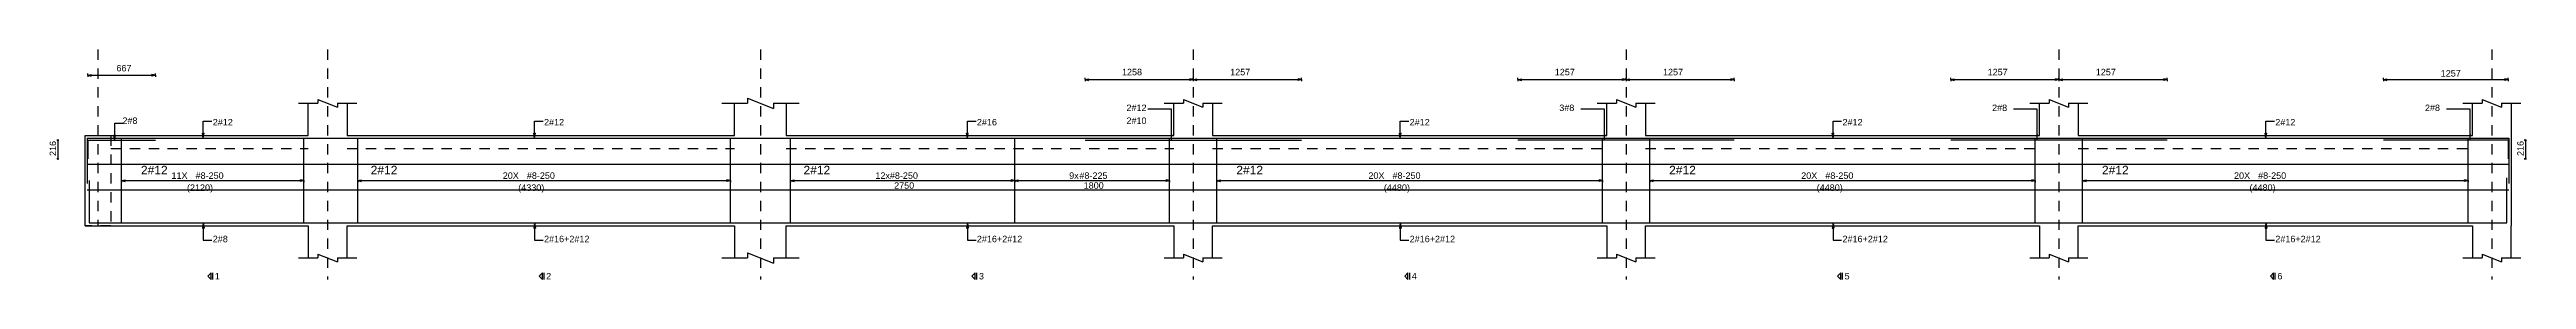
# Model space of a CAD drawing. Extents: x 0 to 98, y 3 to 248.
# Drawn here: x 39.62 to 68.4, y 123.43 to 126.11 of the extents above; entities that cross this region are included whole.
import ezdxf

# ---------------------------------------------------------------- set-up
doc = ezdxf.new("R2010")
doc.units = 0
doc.linetypes.add('ACAD_ISO02W100', pattern=[15, 12, -3])
for name, color, linetype in [('Axisline', 1, 'CONTINUOUS'), ('Beam_bottombarlabeling', 2, 'CONTINUOUS'), ('Beam_topbarsLabeling', 2, 'CONTINUOUS'), ('dim_all', 7, 'CONTINUOUS'), ('Extra_Topsteel_Labeling', 2, 'CONTINUOUS'), ('Extrabars', 7, 'CONTINUOUS'), ('Longsection', 2, 'CONTINUOUS'), ('main_botbars', 4, 'CONTINUOUS'), ('SecondaryBeam', 2, 'CONTINUOUS'), ('SectionLine', 4, 'CONTINUOUS'), ('Sidefacebar', 140, 'CONTINUOUS'), ('Slabline', 253, 'CONTINUOUS'), ('Stirrup_bar', 1, 'CONTINUOUS'), ('Stirrup_Dia_Spacing', 2, 'CONTINUOUS'), ('Stirrup_Length', 7, 'CONTINUOUS'), ('Stirrup_Numbers', 2, 'CONTINUOUS')]:
    doc.layers.add(name, color=color, linetype=linetype)
doc.styles.add('STRUDS_Arial', font='ARIAL.TTF', dxfattribs={"height": 0.04})

msp = doc.modelspace()

# ---------------------------------------------------------------- texts
at = {"layer": 'Beam_bottombarlabeling', "style": 'STRUDS_Arial'}
for s, p in [('2#8', (41.515, 123.863)), ('2#16+2#12', (45.365, 123.863)), ('2#16+2#12', (50.395, 123.863)), ('2#16+2#12', (55.425, 123.863)), ('2#16+2#12', (60.455, 123.863)), ('2#16+2#12', (65.485, 123.863))]:
    msp.add_text(s, height=0.075, dxfattribs=at).set_placement(p)
at = {"layer": 'Beam_topbarsLabeling', "style": 'STRUDS_Arial'}
for s, p in [('2#12', (41.515, 125.222)), ('2#12', (45.365, 125.222)), ('2#16', (50.395, 125.222)), ('2#12', (55.425, 125.222)), ('2#12', (60.455, 125.222)), ('2#12', (65.485, 125.222))]:
    msp.add_text(s, height=0.075, dxfattribs=at).set_placement(p)
at = {"layer": 'dim_all', "style": 'STRUDS_Arial'}
for s, p in [('667', (40.3953, 125.85)), ('1258', (52.0813, 125.805)), ('1258', (52.0813, 125.805)), ('1257', (53.3388, 125.805)), ('1257', (53.3388, 125.805)), ('1257', (57.1113, 125.805)), ('1257', (58.3688, 125.805)), ('1257', (62.1413, 125.805)), ('1257', (63.3988, 125.805)), ('1257', (67.4073, 125.79))]:
    msp.add_text(s, height=0.075, dxfattribs=at).set_placement(p)
for p in [(39.694, 124.866), (39.694, 124.866), (68.371, 124.866)]:
    msp.add_text('216', height=0.075, rotation=90, dxfattribs=at).set_placement(p)
at = {"layer": 'Extra_Topsteel_Labeling', "style": 'STRUDS_Arial'}
for s, p in [('2#8', (40.465, 125.239)), ('2#12', (52.1335, 125.389)), ('2#10', (52.1335, 125.239)), ('3#8', (57.1635, 125.389)), ('2#8', (62.1935, 125.389)), ('2#8', (67.2235, 125.389))]:
    msp.add_text(s, height=0.075, dxfattribs=at).set_placement(p)
at = {"layer": 'SectionLine', "style": 'STRUDS_Arial'}
for s, p in [('1', (41.539, 123.43)), ('2', (45.389, 123.43)), ('3', (50.419, 123.43)), ('4', (55.449, 123.43)), ('5', (60.479, 123.43)), ('6', (65.509, 123.43))]:
    msp.add_text(s, height=0.075, dxfattribs=at).set_placement(p)
at = {"layer": 'Sidefacebar', "style": 'STRUDS_Arial'}
for p in [(40.68, 124.652), (43.35, 124.652), (48.38, 124.652), (53.41, 124.652), (58.44, 124.652), (63.47, 124.652)]:
    msp.add_text('2#12', height=0.1, dxfattribs=at).set_placement(p)
at = {"layer": 'Stirrup_Dia_Spacing', "style": 'STRUDS_Arial'}
for s, p in [('#8-250', (41.315, 124.6)), ('#8-250', (45.165, 124.6)), ('#8-250', (49.384, 124.6)), ('#8-225', (51.5865, 124.6)), ('#8-250', (55.225, 124.6)), ('#8-250', (60.255, 124.6)), ('#8-250', (65.285, 124.6)), ('2750', (49.4335, 124.485)), ('1800', (51.636, 124.485))]:
    msp.add_text(s, height=0.075, dxfattribs=at).set_placement(p)
at = {"layer": 'Stirrup_Length', "style": 'STRUDS_Arial'}
for s, p in [('(2120)', (41.215, 124.46)), ('(4330)', (45.065, 124.46)), ('(4480)', (55.125, 124.46)), ('(4480)', (60.155, 124.46)), ('(4480)', (65.185, 124.46))]:
    msp.add_text(s, height=0.075, dxfattribs=at).set_placement(p)
at = {"layer": 'Stirrup_Numbers', "style": 'STRUDS_Arial'}
for s, p in [('11X', (41.035, 124.6)), ('20X', (44.885, 124.6)), ('12x', (49.2155, 124.6)), ('9x', (51.4675, 124.6)), ('20X', (54.945, 124.6)), ('20X', (59.975, 124.6)), ('20X', (65.005, 124.6))]:
    msp.add_text(s, height=0.075, dxfattribs=at).set_placement(p)

# ---------------------------------------------------------------- linework, layer by layer
at = {"layer": 'Axisline', "linetype": 'ACAD_ISO02W100', "ltscale": 0.01}
for p, q in [((40.18, 126.105), (40.18, 124.055)), ((42.85, 126.105), (42.85, 123.43)), ((47.88, 126.105), (47.88, 123.43)), ((52.91, 126.105), (52.91, 123.43)), ((57.94, 126.105), (57.94, 123.43)), ((62.97, 126.105), (62.97, 123.43)), ((68, 126.105), (68, 123.43))]:
    msp.add_line(p, q, dxfattribs=at)
at = {"layer": 'Beam_bottombarlabeling'}
for p, q in [((41.405, 124.088), (41.395, 124.028)), ((41.405, 124.088), (41.405, 123.888)), ((41.405, 124.088), (41.415, 124.028)), ((45.255, 124.088), (45.245, 124.028)), ((45.255, 124.088), (45.255, 123.888)), ((45.255, 124.088), (45.265, 124.028)), ((50.285, 124.088), (50.275, 124.028)), ((50.285, 124.088), (50.285, 123.888)), ((50.285, 124.088), (50.295, 124.028)), ((55.315, 124.088), (55.305, 124.028)), ((55.315, 124.088), (55.315, 123.888)), ((55.315, 124.088), (55.325, 124.028)), ((60.345, 124.088), (60.335, 124.028)), ((60.345, 124.088), (60.345, 123.888)), ((60.345, 124.088), (60.355, 124.028)), ((65.375, 124.088), (65.365, 124.028)), ((65.375, 124.088), (65.375, 123.888)), ((65.375, 124.088), (65.385, 124.028)), ((41.395, 124.028), (41.415, 124.028)), ((41.405, 123.888), (41.505, 123.888)), ((45.245, 124.028), (45.265, 124.028)), ((45.255, 123.888), (45.355, 123.888)), ((50.275, 124.028), (50.295, 124.028)), ((50.285, 123.888), (50.385, 123.888)), ((55.305, 124.028), (55.325, 124.028)), ((55.315, 123.888), (55.415, 123.888)), ((60.335, 124.028), (60.355, 124.028)), ((60.345, 123.888), (60.445, 123.888)), ((65.365, 124.028), (65.385, 124.028)), ((65.375, 123.888), (65.475, 123.888))]:
    msp.add_line(p, q, dxfattribs=at)
for points in [[(41.405, 124.088), (41.395, 124.028), (41.405, 124.088), (41.415, 124.028)], [(45.255, 124.088), (45.245, 124.028), (45.255, 124.088), (45.265, 124.028)], [(50.285, 124.088), (50.275, 124.028), (50.285, 124.088), (50.295, 124.028)], [(55.315, 124.088), (55.305, 124.028), (55.315, 124.088), (55.325, 124.028)], [(60.345, 124.088), (60.335, 124.028), (60.345, 124.088), (60.355, 124.028)], [(65.375, 124.088), (65.365, 124.028), (65.375, 124.088), (65.385, 124.028)]]:
    msp.add_solid(points, dxfattribs=at)
at = {"layer": 'Beam_topbarsLabeling'}
for p, q in [((41.405, 125.072), (41.405, 125.272)), ((41.405, 125.272), (41.505, 125.272)), ((45.255, 125.072), (45.255, 125.272)), ((45.255, 125.272), (45.355, 125.272)), ((50.285, 125.072), (50.285, 125.272)), ((50.285, 125.272), (50.385, 125.272)), ((55.315, 125.072), (55.315, 125.272)), ((55.315, 125.272), (55.415, 125.272)), ((60.345, 125.072), (60.345, 125.272)), ((60.345, 125.272), (60.445, 125.272)), ((65.375, 125.072), (65.375, 125.272)), ((65.375, 125.272), (65.475, 125.272)), ((41.405, 125.072), (41.395, 125.132)), ((41.395, 125.132), (41.415, 125.132)), ((41.405, 125.072), (41.415, 125.132)), ((41.405, 125.132), (41.41, 125.132)), ((45.255, 125.072), (45.245, 125.132)), ((45.245, 125.132), (45.265, 125.132)), ((45.255, 125.072), (45.265, 125.132)), ((45.255, 125.132), (45.26, 125.132)), ((50.285, 125.072), (50.275, 125.132)), ((50.275, 125.132), (50.295, 125.132)), ((50.285, 125.072), (50.295, 125.132)), ((50.285, 125.132), (50.29, 125.132)), ((55.315, 125.072), (55.305, 125.132)), ((55.305, 125.132), (55.325, 125.132)), ((55.315, 125.072), (55.325, 125.132)), ((55.315, 125.132), (55.32, 125.132)), ((60.345, 125.072), (60.335, 125.132)), ((60.335, 125.132), (60.355, 125.132)), ((60.345, 125.072), (60.355, 125.132)), ((60.345, 125.132), (60.35, 125.132)), ((65.375, 125.072), (65.365, 125.132)), ((65.365, 125.132), (65.385, 125.132)), ((65.375, 125.072), (65.385, 125.132)), ((65.375, 125.132), (65.38, 125.132))]:
    msp.add_line(p, q, dxfattribs=at)
for points in [[(41.405, 125.072), (41.395, 125.132), (41.405, 125.072), (41.415, 125.132)], [(45.255, 125.072), (45.245, 125.132), (45.255, 125.072), (45.265, 125.132)], [(50.285, 125.072), (50.275, 125.132), (50.285, 125.072), (50.295, 125.132)], [(55.315, 125.072), (55.305, 125.132), (55.315, 125.072), (55.325, 125.132)], [(60.345, 125.072), (60.335, 125.132), (60.345, 125.072), (60.355, 125.132)], [(65.375, 125.072), (65.365, 125.132), (65.375, 125.072), (65.385, 125.132)]]:
    msp.add_solid(points, dxfattribs=at)
at = {"layer": 'dim_all'}
for p, q in [((40.063, 125.805), (40.063, 125.825)), ((40.063, 125.805), (40.063, 125.818)), ((40.063, 125.805), (40.063, 125.818)), ((40.063, 125.805), (40.103, 125.815)), ((40.063, 125.805), (40.063, 125.785)), ((40.063, 125.805), (40.103, 125.795)), ((40.063, 125.805), (40.063, 125.793)), ((40.063, 125.805), (40.063, 125.793)), ((40.063, 125.805), (40.8475, 125.805)), ((40.103, 125.795), (40.103, 125.815)), ((40.8475, 125.805), (40.8075, 125.815)), ((40.8075, 125.795), (40.8075, 125.815)), ((40.8475, 125.805), (40.8075, 125.795)), ((40.8475, 125.805), (40.8475, 125.825)), ((40.8475, 125.805), (40.8475, 125.818)), ((40.8475, 125.805), (40.8475, 125.818)), ((40.8475, 125.805), (40.8475, 125.785)), ((40.8475, 125.805), (40.8475, 125.793)), ((40.8475, 125.805), (40.8475, 125.793)), ((51.6525, 125.755), (51.6525, 125.775)), ((51.6525, 125.755), (51.6525, 125.775)), ((51.6525, 125.755), (51.6525, 125.768)), ((51.6525, 125.755), (51.6525, 125.768)), ((51.6525, 125.755), (51.6525, 125.768)), ((51.6525, 125.755), (51.6525, 125.768)), ((51.6525, 125.755), (51.6925, 125.765)), ((51.6525, 125.755), (51.6925, 125.765)), ((51.6525, 125.755), (51.6525, 125.735)), ((51.6525, 125.755), (51.6925, 125.745)), ((51.6525, 125.755), (51.6525, 125.743)), ((51.6525, 125.755), (51.6525, 125.743)), ((51.6525, 125.755), (54.1675, 125.755)), ((51.6525, 125.755), (51.6525, 125.735)), ((51.6525, 125.755), (51.6925, 125.745)), ((51.6525, 125.755), (51.6525, 125.743)), ((51.6525, 125.755), (51.6525, 125.743)), ((51.6525, 125.755), (54.1675, 125.755)), ((51.6925, 125.745), (51.6925, 125.765)), ((51.6925, 125.745), (51.6925, 125.765)), ((52.91, 125.755), (52.87, 125.765)), ((52.87, 125.745), (52.87, 125.765)), ((52.91, 125.755), (52.87, 125.765)), ((52.87, 125.745), (52.87, 125.765)), ((52.91, 125.755), (52.87, 125.765)), ((52.87, 125.745), (52.87, 125.765)), ((52.91, 125.755), (52.87, 125.765)), ((52.87, 125.745), (52.87, 125.765)), ((52.91, 125.755), (52.87, 125.745)), ((52.91, 125.755), (52.87, 125.745)), ((52.91, 125.755), (52.87, 125.745)), ((52.91, 125.755), (52.87, 125.745)), ((52.91, 125.755), (52.91, 125.775)), ((52.91, 125.755), (52.91, 125.775)), ((52.91, 125.755), (52.91, 125.775)), ((52.91, 125.755), (52.91, 125.775)), ((52.91, 125.755), (52.91, 125.775)), ((52.91, 125.755), (52.91, 125.775)), ((52.91, 125.755), (52.91, 125.775)), ((52.91, 125.755), (52.91, 125.775)), ((52.91, 125.755), (52.91, 125.768)), ((52.91, 125.755), (52.91, 125.768)), ((52.91, 125.755), (52.91, 125.768)), ((52.91, 125.755), (52.91, 125.768)), ((52.91, 125.755), (52.91, 125.768)), ((52.91, 125.755), (52.91, 125.768)), ((52.91, 125.755), (52.91, 125.768)), ((52.91, 125.755), (52.91, 125.768)), ((52.91, 125.755), (52.95, 125.765)), ((52.91, 125.755), (52.95, 125.765)), ((52.91, 125.755), (52.95, 125.765)), ((52.91, 125.755), (52.95, 125.765)), ((52.91, 125.755), (52.91, 125.735)), ((52.91, 125.755), (52.95, 125.745)), ((52.91, 125.755), (52.91, 125.735)), ((52.91, 125.755), (52.91, 125.743)), ((52.91, 125.755), (52.91, 125.743)), ((52.91, 125.755), (52.91, 125.743)), ((52.91, 125.755), (52.91, 125.743)), ((52.91, 125.755), (52.91, 125.755)), ((52.91, 125.755), (52.91, 125.735)), ((52.91, 125.755), (52.95, 125.745)), ((52.91, 125.755), (52.91, 125.735)), ((52.91, 125.755), (52.91, 125.735)), ((52.91, 125.755), (52.95, 125.745)), ((52.91, 125.755), (52.91, 125.735)), ((52.91, 125.755), (52.91, 125.743)), ((52.91, 125.755), (52.91, 125.743)), ((52.91, 125.755), (52.91, 125.743)), ((52.91, 125.755), (52.91, 125.743)), ((52.91, 125.755), (52.91, 125.755)), ((52.91, 125.755), (52.91, 125.735)), ((52.91, 125.755), (52.95, 125.745)), ((52.91, 125.755), (52.91, 125.735)), ((52.95, 125.745), (52.95, 125.765)), ((52.95, 125.745), (52.95, 125.765)), ((52.95, 125.745), (52.95, 125.765)), ((52.95, 125.745), (52.95, 125.765)), ((54.1675, 125.755), (54.1275, 125.765)), ((54.1275, 125.745), (54.1275, 125.765)), ((54.1675, 125.755), (54.1275, 125.765)), ((54.1275, 125.745), (54.1275, 125.765)), ((54.1675, 125.755), (54.1275, 125.745)), ((54.1675, 125.755), (54.1275, 125.745)), ((54.1675, 125.755), (54.1675, 125.775)), ((54.1675, 125.755), (54.1675, 125.775)), ((54.1675, 125.755), (54.1675, 125.768)), ((54.1675, 125.755), (54.1675, 125.768)), ((54.1675, 125.755), (54.1675, 125.768)), ((54.1675, 125.755), (54.1675, 125.768)), ((54.1675, 125.755), (54.1675, 125.735)), ((54.1675, 125.755), (54.1675, 125.743)), ((54.1675, 125.755), (54.1675, 125.743)), ((54.1675, 125.755), (54.1675, 125.735)), ((54.1675, 125.755), (54.1675, 125.743)), ((54.1675, 125.755), (54.1675, 125.743)), ((56.6825, 125.755), (56.6825, 125.775)), ((56.6825, 125.755), (56.6825, 125.768)), ((56.6825, 125.755), (56.6825, 125.768)), ((56.6825, 125.755), (56.7225, 125.765)), ((56.6825, 125.755), (56.6825, 125.735)), ((56.6825, 125.755), (56.7225, 125.745)), ((56.6825, 125.755), (56.6825, 125.743)), ((56.6825, 125.755), (56.6825, 125.743)), ((56.6825, 125.755), (59.1975, 125.755)), ((56.7225, 125.745), (56.7225, 125.765)), ((57.94, 125.755), (57.9, 125.765)), ((57.9, 125.745), (57.9, 125.765)), ((57.94, 125.755), (57.9, 125.765)), ((57.9, 125.745), (57.9, 125.765)), ((57.94, 125.755), (57.9, 125.745)), ((57.94, 125.755), (57.9, 125.745)), ((57.94, 125.755), (57.94, 125.775)), ((57.94, 125.755), (57.94, 125.775)), ((57.94, 125.755), (57.94, 125.775)), ((57.94, 125.755), (57.94, 125.775)), ((57.94, 125.755), (57.94, 125.768)), ((57.94, 125.755), (57.94, 125.768)), ((57.94, 125.755), (57.94, 125.768)), ((57.94, 125.755), (57.94, 125.768)), ((57.94, 125.755), (57.98, 125.765)), ((57.94, 125.755), (57.98, 125.765)), ((57.94, 125.755), (57.94, 125.735)), ((57.94, 125.755), (57.98, 125.745)), ((57.94, 125.755), (57.94, 125.735)), ((57.94, 125.755), (57.94, 125.743)), ((57.94, 125.755), (57.94, 125.743)), ((57.94, 125.755), (57.94, 125.743)), ((57.94, 125.755), (57.94, 125.743)), ((57.94, 125.755), (57.94, 125.755)), ((57.94, 125.755), (57.94, 125.735)), ((57.94, 125.755), (57.98, 125.745)), ((57.94, 125.755), (57.94, 125.735)), ((57.98, 125.745), (57.98, 125.765)), ((57.98, 125.745), (57.98, 125.765)), ((59.1975, 125.755), (59.1575, 125.765)), ((59.1575, 125.745), (59.1575, 125.765)), ((59.1975, 125.755), (59.1575, 125.745)), ((59.1975, 125.755), (59.1975, 125.775)), ((59.1975, 125.755), (59.1975, 125.768)), ((59.1975, 125.755), (59.1975, 125.768)), ((59.1975, 125.755), (59.1975, 125.735)), ((59.1975, 125.755), (59.1975, 125.743)), ((59.1975, 125.755), (59.1975, 125.743)), ((61.7125, 125.755), (61.7125, 125.775)), ((61.7125, 125.755), (61.7125, 125.768)), ((61.7125, 125.755), (61.7125, 125.768)), ((61.7125, 125.755), (61.7525, 125.765)), ((61.7125, 125.755), (61.7125, 125.735)), ((61.7125, 125.755), (61.7525, 125.745)), ((61.7125, 125.755), (61.7125, 125.743)), ((61.7125, 125.755), (61.7125, 125.743)), ((61.7125, 125.755), (64.2275, 125.755)), ((61.7525, 125.745), (61.7525, 125.765)), ((62.97, 125.755), (62.93, 125.765)), ((62.93, 125.745), (62.93, 125.765)), ((62.97, 125.755), (62.93, 125.765)), ((62.93, 125.745), (62.93, 125.765)), ((62.97, 125.755), (62.93, 125.745)), ((62.97, 125.755), (62.93, 125.745)), ((62.97, 125.755), (62.97, 125.775)), ((62.97, 125.755), (62.97, 125.775)), ((62.97, 125.755), (62.97, 125.775)), ((62.97, 125.755), (62.97, 125.775)), ((62.97, 125.755), (62.97, 125.768)), ((62.97, 125.755), (62.97, 125.768)), ((62.97, 125.755), (62.97, 125.768)), ((62.97, 125.755), (62.97, 125.768)), ((62.97, 125.755), (63.01, 125.765)), ((62.97, 125.755), (63.01, 125.765)), ((62.97, 125.755), (62.97, 125.735)), ((62.97, 125.755), (63.01, 125.745)), ((62.97, 125.755), (62.97, 125.735)), ((62.97, 125.755), (62.97, 125.743)), ((62.97, 125.755), (62.97, 125.743)), ((62.97, 125.755), (62.97, 125.743)), ((62.97, 125.755), (62.97, 125.743)), ((62.97, 125.755), (62.97, 125.755)), ((62.97, 125.755), (62.97, 125.735)), ((62.97, 125.755), (63.01, 125.745)), ((62.97, 125.755), (62.97, 125.735)), ((63.01, 125.745), (63.01, 125.765)), ((63.01, 125.745), (63.01, 125.765)), ((64.2275, 125.755), (64.1875, 125.765)), ((64.1875, 125.745), (64.1875, 125.765)), ((64.2275, 125.755), (64.1875, 125.745)), ((64.2275, 125.755), (64.2275, 125.775)), ((64.2275, 125.755), (64.2275, 125.768)), ((64.2275, 125.755), (64.2275, 125.768)), ((64.2275, 125.755), (64.2275, 125.735)), ((64.2275, 125.755), (64.2275, 125.743)), ((64.2275, 125.755), (64.2275, 125.743)), ((66.7425, 125.755), (66.7425, 125.775)), ((66.7425, 125.755), (66.7425, 125.768)), ((66.7425, 125.755), (66.7425, 125.768)), ((66.7425, 125.755), (66.7825, 125.765)), ((66.7425, 125.755), (66.7425, 125.735)), ((66.7425, 125.755), (66.7825, 125.745)), ((66.7425, 125.755), (66.7425, 125.743)), ((66.7425, 125.755), (66.7425, 125.743)), ((66.7425, 125.755), (68.192, 125.755)), ((66.7825, 125.745), (66.7825, 125.765)), ((68.192, 125.755), (68.152, 125.765)), ((68.152, 125.745), (68.152, 125.765)), ((68.192, 125.755), (68.152, 125.745)), ((68.192, 125.755), (68.192, 125.775)), ((68.192, 125.755), (68.192, 125.768)), ((68.192, 125.755), (68.192, 125.768)), ((68.192, 125.755), (68.192, 125.735)), ((68.192, 125.755), (68.192, 125.743)), ((68.192, 125.755), (68.192, 125.743)), ((39.714, 125.05), (39.7015, 125.05)), ((39.714, 125.05), (39.7015, 125.05)), ((39.714, 125.05), (39.7052, 125.041)), ((39.714, 125.05), (39.7052, 125.041)), ((39.714, 125.05), (39.7229, 125.058)), ((39.714, 125.05), (39.7229, 125.058)), ((39.714, 125.05), (39.7265, 125.05)), ((39.714, 125.05), (39.714, 124.833)), ((39.714, 125.05), (39.7265, 125.05)), ((39.714, 125.05), (39.714, 124.833)), ((68.391, 125.05), (68.3785, 125.05)), ((68.391, 125.05), (68.3822, 125.041)), ((68.391, 125.05), (68.3999, 125.058)), ((68.391, 125.05), (68.4035, 125.05)), ((68.391, 125.05), (68.391, 124.833)), ((39.714, 124.833), (39.7015, 124.833)), ((39.714, 124.833), (39.7015, 124.833)), ((39.714, 124.833), (39.7052, 124.824)), ((39.714, 124.833), (39.7052, 124.824)), ((39.714, 124.833), (39.7229, 124.842)), ((39.714, 124.833), (39.7229, 124.842)), ((39.714, 124.833), (39.7265, 124.833)), ((39.714, 124.833), (39.7265, 124.833)), ((68.391, 124.833), (68.3785, 124.833)), ((68.391, 124.833), (68.3822, 124.824)), ((68.391, 124.833), (68.3999, 124.842)), ((68.391, 124.833), (68.4035, 124.833))]:
    msp.add_line(p, q, dxfattribs=at)
for points in [[(40.063, 125.805), (40.103, 125.815), (40.063, 125.805), (40.103, 125.795)], [(40.8475, 125.805), (40.8075, 125.815), (40.8475, 125.805), (40.8075, 125.795)], [(51.6525, 125.755), (51.6925, 125.765), (51.6525, 125.755), (51.6925, 125.745)], [(51.6525, 125.755), (51.6925, 125.765), (51.6525, 125.755), (51.6925, 125.745)], [(52.91, 125.755), (52.87, 125.765), (52.91, 125.755), (52.87, 125.745)], [(52.91, 125.755), (52.87, 125.765), (52.91, 125.755), (52.87, 125.745)], [(52.91, 125.755), (52.87, 125.765), (52.91, 125.755), (52.87, 125.745)], [(52.91, 125.755), (52.87, 125.765), (52.91, 125.755), (52.87, 125.745)], [(52.91, 125.755), (52.95, 125.765), (52.91, 125.755), (52.95, 125.745)], [(52.91, 125.755), (52.95, 125.765), (52.91, 125.755), (52.95, 125.745)], [(52.91, 125.755), (52.95, 125.765), (52.91, 125.755), (52.95, 125.745)], [(52.91, 125.755), (52.95, 125.765), (52.91, 125.755), (52.95, 125.745)], [(54.1675, 125.755), (54.1275, 125.765), (54.1675, 125.755), (54.1275, 125.745)], [(54.1675, 125.755), (54.1275, 125.765), (54.1675, 125.755), (54.1275, 125.745)], [(56.6825, 125.755), (56.7225, 125.765), (56.6825, 125.755), (56.7225, 125.745)], [(57.94, 125.755), (57.9, 125.765), (57.94, 125.755), (57.9, 125.745)], [(57.94, 125.755), (57.9, 125.765), (57.94, 125.755), (57.9, 125.745)], [(57.94, 125.755), (57.98, 125.765), (57.94, 125.755), (57.98, 125.745)], [(57.94, 125.755), (57.98, 125.765), (57.94, 125.755), (57.98, 125.745)], [(59.1975, 125.755), (59.1575, 125.765), (59.1975, 125.755), (59.1575, 125.745)], [(61.7125, 125.755), (61.7525, 125.765), (61.7125, 125.755), (61.7525, 125.745)], [(62.97, 125.755), (62.93, 125.765), (62.97, 125.755), (62.93, 125.745)], [(62.97, 125.755), (62.93, 125.765), (62.97, 125.755), (62.93, 125.745)], [(62.97, 125.755), (63.01, 125.765), (62.97, 125.755), (63.01, 125.745)], [(62.97, 125.755), (63.01, 125.765), (62.97, 125.755), (63.01, 125.745)], [(64.2275, 125.755), (64.1875, 125.765), (64.2275, 125.755), (64.1875, 125.745)], [(66.7425, 125.755), (66.7825, 125.765), (66.7425, 125.755), (66.7825, 125.745)], [(68.192, 125.755), (68.152, 125.765), (68.192, 125.755), (68.152, 125.745)]]:
    msp.add_solid(points, dxfattribs=at)
at = {"layer": 'Extra_Topsteel_Labeling'}
for p, q in [((40.375, 125.049), (40.375, 125.249)), ((40.375, 125.249), (40.475, 125.249)), ((52.6585, 125.409), (52.3835, 125.409)), ((52.6585, 125.059), (52.6585, 125.409)), ((57.6885, 125.409), (57.4135, 125.409)), ((57.6885, 125.059), (57.6885, 125.409)), ((62.7185, 125.409), (62.4435, 125.409)), ((62.7185, 125.059), (62.7185, 125.409)), ((67.7485, 125.409), (67.4735, 125.409)), ((67.7485, 125.059), (67.7485, 125.409)), ((40.375, 125.049), (40.365, 125.109)), ((40.365, 125.109), (40.385, 125.109)), ((40.375, 125.049), (40.385, 125.109)), ((40.375, 125.109), (40.38, 125.109))]:
    msp.add_line(p, q, dxfattribs=at)
for points in [[(40.375, 125.049), (40.365, 125.109), (40.375, 125.049), (40.385, 125.109)], [(52.6585, 125.059), (52.6485, 125.119), (52.6585, 125.059), (52.6685, 125.119)], [(57.6885, 125.059), (57.6785, 125.119), (57.6885, 125.059), (57.6985, 125.119)], [(62.7185, 125.059), (62.7085, 125.119), (62.7185, 125.059), (62.7285, 125.119)], [(67.7485, 125.059), (67.7385, 125.119), (67.7485, 125.059), (67.7585, 125.119)]]:
    msp.add_solid(points, dxfattribs=at)
at = {"layer": 'Extrabars'}
for p, q in [((40.063, 125.05), (40.063, 124.833)), ((40.063, 125.05), (40.8475, 125.05)), ((54.1675, 125.048), (51.6525, 125.048)), ((54.1675, 125.048), (51.6525, 125.048)), ((59.1975, 125.05), (56.6825, 125.05)), ((64.2275, 125.05), (61.7125, 125.05)), ((68.192, 125.05), (66.7425, 125.05)), ((68.192, 125.05), (68.192, 124.833))]:
    msp.add_line(p, q, dxfattribs=at)
at = {"layer": 'Longsection'}
for p, q in [((42.7375, 125.525), (42.7375, 125.48)), ((42.7375, 125.525), (42.9625, 125.435)), ((47.73, 125.54), (47.73, 125.48)), ((47.73, 125.54), (48.03, 125.42)), ((52.7975, 125.525), (52.7975, 125.48)), ((52.7975, 125.525), (53.0225, 125.435)), ((57.8275, 125.525), (57.8275, 125.48)), ((57.8275, 125.525), (58.0525, 125.435)), ((62.8575, 125.525), (62.8575, 125.48)), ((62.8575, 125.525), (63.0825, 125.435)), ((67.8875, 125.525), (67.8875, 125.48)), ((67.8875, 125.525), (68.1125, 125.435)), ((42.5125, 125.48), (42.625, 125.48)), ((42.5125, 125.48), (42.7375, 125.48)), ((42.625, 125.105), (42.625, 125.48)), ((42.9625, 125.48), (42.9625, 125.435)), ((42.9625, 125.48), (43.1875, 125.48)), ((43.075, 125.48), (43.075, 125.105)), ((47.43, 125.48), (47.58, 125.48)), ((47.43, 125.48), (47.73, 125.48)), ((47.58, 125.105), (47.58, 125.48)), ((48.03, 125.48), (48.03, 125.42)), ((48.03, 125.48), (48.33, 125.48)), ((48.18, 125.48), (48.18, 125.105)), ((52.5725, 125.48), (52.685, 125.48)), ((52.5725, 125.48), (52.7975, 125.48)), ((52.685, 125.105), (52.685, 125.48)), ((53.0225, 125.48), (53.0225, 125.435)), ((53.0225, 125.48), (53.2475, 125.48)), ((53.135, 125.48), (53.135, 125.105)), ((57.6025, 125.48), (57.715, 125.48)), ((57.6025, 125.48), (57.8275, 125.48)), ((57.715, 125.105), (57.715, 125.48)), ((58.0525, 125.48), (58.0525, 125.435)), ((58.0525, 125.48), (58.2775, 125.48)), ((58.165, 125.48), (58.165, 125.105)), ((62.6325, 125.48), (62.745, 125.48)), ((62.6325, 125.48), (62.8575, 125.48)), ((62.745, 125.105), (62.745, 125.48)), ((63.0825, 125.48), (63.0825, 125.435)), ((63.0825, 125.48), (63.3075, 125.48)), ((63.195, 125.48), (63.195, 125.105)), ((67.6625, 125.48), (67.775, 125.48)), ((67.6625, 125.48), (67.8875, 125.48)), ((67.775, 125.105), (67.775, 125.48)), ((68.1125, 125.48), (68.1125, 125.435)), ((68.1125, 125.48), (68.3375, 125.48)), ((68.225, 125.48), (68.225, 125.105)), ((40.03, 124.055), (40.03, 125.105)), ((40.03, 125.105), (40.33, 125.105)), ((40.03, 125.105), (40.03, 125.105)), ((40.18, 125.105), (40.18, 125.105)), ((40.18, 125.105), (40.18, 125.105)), ((40.18, 125.105), (42.625, 125.105)), ((43.075, 125.105), (47.58, 125.105)), ((48.18, 125.105), (52.685, 125.105)), ((53.135, 125.105), (57.715, 125.105)), ((58.165, 125.105), (62.745, 125.105)), ((63.195, 125.105), (67.775, 125.105)), ((68.225, 125.105), (68.225, 124.055)), ((40.03, 124.055), (42.625, 124.055)), ((42.625, 124.055), (42.625, 123.68)), ((43.075, 123.68), (43.075, 124.055)), ((43.075, 124.055), (47.58, 124.055)), ((47.58, 124.055), (47.58, 123.68)), ((48.18, 123.68), (48.18, 124.055)), ((48.18, 124.055), (52.685, 124.055)), ((52.685, 124.055), (52.685, 123.68)), ((53.135, 123.68), (53.135, 124.055)), ((53.135, 124.055), (57.715, 124.055)), ((57.715, 124.055), (57.715, 123.68)), ((58.165, 123.68), (58.165, 124.055)), ((58.165, 124.055), (62.745, 124.055)), ((62.745, 124.055), (62.745, 123.68)), ((63.195, 123.68), (63.195, 124.055)), ((63.195, 124.055), (67.775, 124.055)), ((67.775, 124.055), (67.775, 123.68)), ((68.225, 123.68), (68.225, 124.055)), ((42.5125, 123.68), (42.625, 123.68)), ((42.5125, 123.68), (42.7375, 123.68)), ((42.7375, 123.725), (42.7375, 123.68)), ((42.7375, 123.725), (42.9625, 123.635)), ((42.9625, 123.68), (42.9625, 123.635)), ((42.9625, 123.68), (43.1875, 123.68)), ((47.43, 123.68), (47.58, 123.68)), ((47.43, 123.68), (47.73, 123.68)), ((47.73, 123.74), (47.73, 123.68)), ((47.73, 123.74), (48.03, 123.62)), ((48.03, 123.68), (48.03, 123.62)), ((48.03, 123.68), (48.33, 123.68)), ((52.5725, 123.68), (52.685, 123.68)), ((52.5725, 123.68), (52.7975, 123.68)), ((52.7975, 123.725), (52.7975, 123.68)), ((52.7975, 123.725), (53.0225, 123.635)), ((53.0225, 123.68), (53.0225, 123.635)), ((53.0225, 123.68), (53.2475, 123.68)), ((57.6025, 123.68), (57.715, 123.68)), ((57.6025, 123.68), (57.8275, 123.68)), ((57.8275, 123.725), (57.8275, 123.68)), ((57.8275, 123.725), (58.0525, 123.635)), ((58.0525, 123.68), (58.0525, 123.635)), ((58.0525, 123.68), (58.2775, 123.68)), ((62.6325, 123.68), (62.745, 123.68)), ((62.6325, 123.68), (62.8575, 123.68)), ((62.8575, 123.725), (62.8575, 123.68)), ((62.8575, 123.725), (63.0825, 123.635)), ((63.0825, 123.68), (63.0825, 123.635)), ((63.0825, 123.68), (63.3075, 123.68)), ((67.6625, 123.68), (67.775, 123.68)), ((67.6625, 123.68), (67.8875, 123.68)), ((67.8875, 123.725), (67.8875, 123.68)), ((67.8875, 123.725), (68.1125, 123.635)), ((68.1125, 123.68), (68.1125, 123.635)), ((68.1125, 123.68), (68.3375, 123.68))]:
    msp.add_line(p, q, dxfattribs=at)
at = {"layer": 'main_botbars'}
for p, q in [((40.055, 125.072), (40.055, 124.547)), ((40.055, 125.072), (43.05, 125.072)), ((42.65, 125.072), (48.155, 125.072)), ((47.605, 125.072), (53.11, 125.072)), ((52.71, 125.072), (58.14, 125.072)), ((57.74, 125.072), (63.17, 125.072)), ((62.77, 125.072), (68.2, 125.072)), ((68.2, 125.072), (68.2, 124.547)), ((40.08, 124.58), (40.08, 124.088)), ((68.175, 124.088), (68.175, 124.613)), ((40.08, 124.088), (43.025, 124.088)), ((42.675, 124.088), (42.675, 124.088)), ((42.675, 124.088), (48.13, 124.088)), ((43.025, 124.088), (43.025, 124.088)), ((47.63, 124.088), (47.63, 124.088)), ((47.63, 124.088), (53.085, 124.088)), ((52.735, 124.088), (52.735, 124.088)), ((52.735, 124.088), (58.115, 124.088)), ((57.765, 124.088), (57.765, 124.088)), ((57.765, 124.088), (63.145, 124.088)), ((62.795, 124.088), (68.175, 124.088))]:
    msp.add_line(p, q, dxfattribs=at)
at = {"layer": 'SecondaryBeam', "linetype": 'ACAD_ISO02W100', "ltscale": 0.01}
for p, q in [((40.03, 125.105), (40.33, 125.105)), ((40.03, 124.055), (40.03, 125.105)), ((40.33, 125.105), (40.33, 124.055)), ((40.33, 124.055), (40.03, 124.055))]:
    msp.add_line(p, q, dxfattribs=at)
at = {"layer": 'SectionLine'}
for p, q in [((41.495, 123.505), (41.4575, 123.468)), ((41.495, 123.43), (41.495, 123.505)), ((41.515, 123.43), (41.515, 123.505)), ((45.345, 123.505), (45.3075, 123.468)), ((45.345, 123.43), (45.345, 123.505)), ((45.365, 123.43), (45.365, 123.505)), ((50.375, 123.505), (50.3375, 123.468)), ((50.375, 123.43), (50.375, 123.505)), ((50.395, 123.43), (50.395, 123.505)), ((55.405, 123.505), (55.3675, 123.468)), ((55.405, 123.43), (55.405, 123.505)), ((55.425, 123.43), (55.425, 123.505)), ((60.435, 123.505), (60.3975, 123.468)), ((60.435, 123.43), (60.435, 123.505)), ((60.455, 123.43), (60.455, 123.505)), ((65.465, 123.505), (65.4275, 123.468)), ((65.465, 123.43), (65.465, 123.505)), ((65.485, 123.43), (65.485, 123.505)), ((41.495, 123.43), (41.4575, 123.468)), ((45.345, 123.43), (45.3075, 123.468)), ((50.375, 123.43), (50.3375, 123.468)), ((55.405, 123.43), (55.3675, 123.468)), ((60.435, 123.43), (60.3975, 123.468)), ((65.465, 123.43), (65.4275, 123.468))]:
    msp.add_line(p, q, dxfattribs=at)
at = {"layer": 'Sidefacebar'}
for p, q in [((40.055, 124.772), (43.05, 124.772)), ((42.65, 124.772), (48.155, 124.772)), ((47.605, 124.772), (53.11, 124.772)), ((52.71, 124.772), (58.14, 124.772)), ((57.74, 124.772), (63.17, 124.772)), ((62.77, 124.772), (68.2, 124.772)), ((40.055, 124.472), (43.05, 124.472)), ((42.65, 124.472), (48.155, 124.472)), ((47.605, 124.472), (53.11, 124.472)), ((52.71, 124.472), (58.14, 124.472)), ((57.74, 124.472), (63.17, 124.472)), ((62.77, 124.472), (68.2, 124.472))]:
    msp.add_line(p, q, dxfattribs=at)
at = {"layer": 'Slabline', "linetype": 'ACAD_ISO02W100', "ltscale": 0.01}
for p, q in [((40.33, 124.955), (42.625, 124.955)), ((43.075, 124.955), (47.58, 124.955)), ((48.18, 124.955), (52.685, 124.955)), ((53.135, 124.955), (57.715, 124.955)), ((58.165, 124.955), (62.745, 124.955)), ((63.195, 124.955), (67.775, 124.955))]:
    msp.add_line(p, q, dxfattribs=at)
at = {"layer": 'Stirrup_bar'}
for p, q in [((40.455, 124.088), (40.455, 125.072)), ((42.575, 124.088), (42.575, 125.072)), ((43.2, 124.088), (43.2, 125.072)), ((47.53, 124.088), (47.53, 125.072)), ((48.23, 124.088), (48.23, 125.072)), ((50.835, 124.088), (50.835, 125.072)), ((52.635, 124.088), (52.635, 125.072)), ((53.185, 124.088), (53.185, 125.072)), ((57.665, 124.088), (57.665, 125.072)), ((58.215, 124.088), (58.215, 125.072)), ((62.695, 124.088), (62.695, 125.072)), ((63.245, 124.088), (63.245, 125.072)), ((67.725, 124.088), (67.725, 125.072))]:
    msp.add_line(p, q, dxfattribs=at)
at = {"layer": 'Stirrup_Length'}
for p, q in [((40.455, 124.58), (40.455, 124.6)), ((40.455, 124.58), (40.495, 124.59)), ((40.455, 124.58), (42.575, 124.58)), ((40.455, 124.58), (40.455, 124.56)), ((40.455, 124.58), (40.495, 124.57)), ((40.495, 124.57), (40.495, 124.59)), ((42.575, 124.58), (42.535, 124.59)), ((42.535, 124.57), (42.535, 124.59)), ((42.575, 124.58), (42.535, 124.57)), ((42.575, 124.58), (42.575, 124.6)), ((42.575, 124.58), (42.575, 124.56)), ((43.2, 124.58), (43.2, 124.6)), ((43.2, 124.58), (43.24, 124.59)), ((43.2, 124.58), (47.53, 124.58)), ((43.2, 124.58), (43.2, 124.56)), ((43.2, 124.58), (43.24, 124.57)), ((43.24, 124.57), (43.24, 124.59)), ((47.53, 124.58), (47.49, 124.59)), ((47.49, 124.57), (47.49, 124.59)), ((47.53, 124.58), (47.49, 124.57)), ((47.53, 124.58), (47.53, 124.6)), ((47.53, 124.58), (47.53, 124.56)), ((48.23, 124.58), (48.23, 124.6)), ((48.23, 124.58), (48.27, 124.59)), ((48.23, 124.58), (52.635, 124.58)), ((48.23, 124.58), (48.23, 124.56)), ((48.23, 124.58), (48.27, 124.57)), ((48.27, 124.57), (48.27, 124.59)), ((50.835, 124.58), (50.795, 124.59)), ((50.795, 124.57), (50.795, 124.59)), ((50.835, 124.58), (50.795, 124.57)), ((50.835, 124.58), (50.835, 124.6)), ((50.835, 124.58), (50.835, 124.6)), ((50.835, 124.58), (50.875, 124.59)), ((50.835, 124.58), (50.835, 124.56)), ((50.835, 124.58), (50.875, 124.57)), ((50.835, 124.58), (50.835, 124.56)), ((50.875, 124.57), (50.875, 124.59)), ((52.635, 124.58), (52.595, 124.59)), ((52.595, 124.57), (52.595, 124.59)), ((52.635, 124.58), (52.595, 124.57)), ((52.635, 124.58), (52.635, 124.6)), ((52.635, 124.58), (52.635, 124.56)), ((53.185, 124.58), (53.185, 124.6)), ((53.185, 124.58), (53.225, 124.59)), ((53.185, 124.58), (57.665, 124.58)), ((53.185, 124.58), (53.185, 124.56)), ((53.185, 124.58), (53.225, 124.57)), ((53.225, 124.57), (53.225, 124.59)), ((57.665, 124.58), (57.625, 124.59)), ((57.625, 124.57), (57.625, 124.59)), ((57.665, 124.58), (57.625, 124.57)), ((57.665, 124.58), (57.665, 124.6)), ((57.665, 124.58), (57.665, 124.56)), ((58.215, 124.58), (58.215, 124.6)), ((58.215, 124.58), (58.255, 124.59)), ((58.215, 124.58), (62.695, 124.58)), ((58.215, 124.58), (58.215, 124.56)), ((58.215, 124.58), (58.255, 124.57)), ((58.255, 124.57), (58.255, 124.59)), ((62.695, 124.58), (62.655, 124.59)), ((62.655, 124.57), (62.655, 124.59)), ((62.695, 124.58), (62.655, 124.57)), ((62.695, 124.58), (62.695, 124.6)), ((62.695, 124.58), (62.695, 124.56)), ((63.245, 124.58), (63.245, 124.6)), ((63.245, 124.58), (63.285, 124.59)), ((63.245, 124.58), (67.725, 124.58)), ((63.245, 124.58), (63.245, 124.56)), ((63.245, 124.58), (63.285, 124.57)), ((63.285, 124.57), (63.285, 124.59)), ((67.725, 124.58), (67.685, 124.59)), ((67.685, 124.57), (67.685, 124.59)), ((67.725, 124.58), (67.685, 124.57)), ((67.725, 124.58), (67.725, 124.6)), ((67.725, 124.58), (67.725, 124.56))]:
    msp.add_line(p, q, dxfattribs=at)
for points in [[(40.455, 124.58), (40.495, 124.59), (40.455, 124.58), (40.495, 124.57)], [(42.575, 124.58), (42.535, 124.59), (42.575, 124.58), (42.535, 124.57)], [(43.2, 124.58), (43.24, 124.59), (43.2, 124.58), (43.24, 124.57)], [(47.53, 124.58), (47.49, 124.59), (47.53, 124.58), (47.49, 124.57)], [(48.23, 124.58), (48.27, 124.59), (48.23, 124.58), (48.27, 124.57)], [(50.835, 124.58), (50.795, 124.59), (50.835, 124.58), (50.795, 124.57)], [(50.835, 124.58), (50.875, 124.59), (50.835, 124.58), (50.875, 124.57)], [(52.635, 124.58), (52.595, 124.59), (52.635, 124.58), (52.595, 124.57)], [(53.185, 124.58), (53.225, 124.59), (53.185, 124.58), (53.225, 124.57)], [(57.665, 124.58), (57.625, 124.59), (57.665, 124.58), (57.625, 124.57)], [(58.215, 124.58), (58.255, 124.59), (58.215, 124.58), (58.255, 124.57)], [(62.695, 124.58), (62.655, 124.59), (62.695, 124.58), (62.655, 124.57)], [(63.245, 124.58), (63.285, 124.59), (63.245, 124.58), (63.285, 124.57)], [(67.725, 124.58), (67.685, 124.59), (67.725, 124.58), (67.685, 124.57)]]:
    msp.add_solid(points, dxfattribs=at)

msp.set_redraw_order([(e.dxf.handle, doc.entitydb.next_handle()) for e in msp.query("TEXT MTEXT ATTDEF DIMENSION ARC_DIMENSION")])  # texts and dimensions are drawn at this point

doc.saveas('drawing.dxf')
